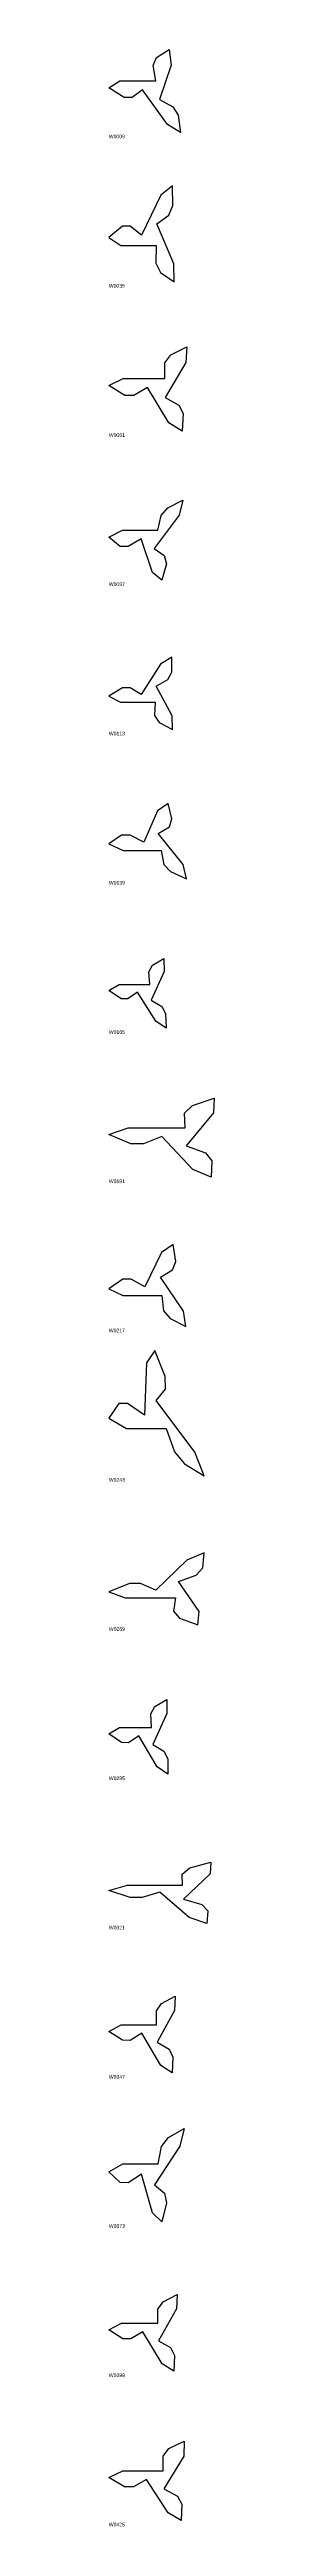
# Model space of a CAD drawing. Header units: millimetres. Extents: x 0 to 2703, y -1633 to 66.
# Drawn here: x 843 to 915, y -1633 to 57 of the extents above; entities that cross this region are included whole.
import ezdxf

# ---------------------------------------------------------------- set-up
doc = ezdxf.new("R2010")
doc.units = ezdxf.units.MM

msp = doc.modelspace()

# ---------------------------------------------------------------- linework, layer by layer
at = {"layer": 'RECOVERED_OUTLINES'}
for points in [[(850.9, 35.3), (875.3, 35.3), (873.5, 45.7), (875.9, 51.2), (884.4, 56.5), (885.8, 45.9), (877.8, 22.5), (886.8, 17.4), (890.5, 11.7), (892, 0), (883.3, 5.5), (866.3, 29.1), (859.3, 23.8), (853.9, 23.9), (843.4, 30.5)], [(851.5, -77.2), (875.5, -77.2), (875.3, -89.2), (878.5, -95.5), (887.7, -101.8), (887.5, -89.5), (876.1, -62.4), (884.1, -56.5), (886.8, -49.8), (886.6, -36.3), (878.8, -42.7), (865.7, -70), (858, -63.9), (852.7, -64), (843.4, -71.6)], [(853.1, -167.7), (881.4, -167.7), (881.5, -157.1), (885.5, -151.6), (896.5, -146.1), (895.8, -156.9), (881.6, -180.7), (890.9, -185.9), (893.9, -191.7), (893.2, -203.6), (884.2, -198), (869.6, -174), (860.4, -179.3), (854.2, -179.3), (843.4, -172.6)], [(852.7, -271.3), (876.7, -271.3), (878.9, -261.2), (883.4, -255.9), (893.8, -250.7), (891.2, -261), (874.2, -283.6), (881.1, -288.5), (882.5, -294.1), (879.5, -305.3), (873, -300), (865.4, -277.2), (856.5, -282.3), (851.2, -282.3), (843.4, -275.9)], [(851.3, -388.6), (874.9, -388.6), (874.5, -397.7), (877.7, -402.4), (886.6, -407.1), (886.5, -397.9), (875.6, -377.5), (883.6, -373.1), (886.3, -368.1), (886.2, -357.9), (878.5, -362.7), (865.3, -383.2), (857.8, -378.7), (852.7, -378.7), (843.4, -384.4)], [(853.1, -489.6), (878.9, -489.6), (880.7, -499.1), (885.3, -504), (896.2, -508.9), (893.9, -499.2), (876.9, -478), (884.6, -473.4), (886.3, -468.1), (883.8, -457.6), (876.5, -462.5), (867.1, -484), (857.8, -479.2), (852.1, -479.3), (843.4, -485.2)], [(850.3, -581.1), (871.2, -581.1), (870.5, -572.4), (873.1, -567.8), (880.8, -563.3), (881.1, -572.2), (872.2, -591.8), (879.4, -596.1), (882, -600.9), (882.4, -610.7), (875.3, -606.1), (862.9, -586.3), (856.4, -590.7), (851.8, -590.7), (843.4, -585.1)], [(856.6, -678.8), (895.2, -678.8), (894.9, -668.8), (900.2, -663.6), (915, -658.5), (914.6, -668.6), (896, -691), (909, -695.9), (913.3, -701.3), (912.9, -712.5), (900.4, -707.2), (879.4, -684.7), (866.9, -689.7), (858.4, -689.7), (843.4, -683.4)], [(853, -793.2), (879.5, -793.2), (880.6, -803.5), (885, -808.9), (895.8, -814.2), (894.1, -803.7), (878.4, -780.6), (886.7, -775.6), (888.9, -769.9), (887.1, -758.4), (879.2, -763.8), (867.9, -787.1), (858.6, -781.9), (852.8, -782), (843.4, -788.5)], [(855.3, -883.9), (882.3, -883.9), (888, -899.7), (894.8, -907.9), (908.2, -916), (901.9, -900), (875.6, -864.7), (881.8, -857), (881.6, -848.3), (874.7, -830.7), (869, -839), (867.7, -874.6), (856.1, -866.7), (850.2, -866.8), (843.4, -876.7)], [(854.5, -999.3), (888.7, -999.3), (887.3, -1008.4), (891.4, -1013.1), (903.9, -1017.8), (904.7, -1008.6), (890.8, -988.2), (902.8, -983.8), (907.3, -978.8), (908.1, -968.7), (896.5, -973.5), (875.4, -994), (864.9, -989.4), (857.4, -989.5), (843.4, -995.2)], [(850.6, -1087.7), (872.4, -1087.7), (871.9, -1078.3), (874.6, -1073.4), (882.8, -1068.5), (882.9, -1078.1), (873.3, -1099.3), (880.7, -1103.9), (883.4, -1109.1), (883.5, -1119.6), (876.3, -1114.6), (863.7, -1093.3), (856.8, -1098.1), (852.1, -1098), (843.4, -1092.1)], [(856.1, -1195.3), (893.4, -1195.3), (893.2, -1187.6), (898.4, -1183.5), (912.7, -1179.5), (912.2, -1187.4), (894.1, -1204.7), (906.6, -1208.5), (910.7, -1212.7), (910.1, -1221.4), (898.1, -1217.3), (878.1, -1199.9), (866, -1203.7), (857.8, -1203.7), (843.4, -1198.8)], [(851.7, -1290.5), (875.9, -1290.5), (875.8, -1280.9), (879.2, -1275.8), (888.5, -1270.8), (888.1, -1280.7), (876.2, -1302.3), (884.3, -1307), (886.9, -1312.4), (886.5, -1323.2), (878.8, -1318.1), (865.9, -1296.2), (858, -1301.1), (852.7, -1301), (843.4, -1294.9)], [(852.8, -1385.2), (877, -1385.2), (879.3, -1373.4), (883.9, -1367.3), (894.5, -1361.2), (891.7, -1373.2), (874.4, -1399.6), (881.3, -1405.3), (882.6, -1411.8), (879.5, -1424.9), (873, -1418.7), (865.5, -1392.2), (856.5, -1398.1), (851.2, -1398), (843.4, -1390.6)], [(851.9, -1494), (876.8, -1494), (876.8, -1484.4), (880.3, -1479.3), (889.9, -1474.3), (889.4, -1484.2), (877.1, -1505.9), (885.4, -1510.6), (888.1, -1515.9), (887.6, -1526.7), (879.7, -1521.6), (866.5, -1499.8), (858.4, -1504.6), (853, -1504.6), (843.4, -1498.5)], [(852.8, -1594.7), (880.4, -1594.7), (880.3, -1584.6), (884.1, -1579.4), (894.7, -1574.3), (894.3, -1584.5), (880.8, -1606.9), (890, -1611.8), (893.1, -1617.3), (892.6, -1628.5), (883.8, -1623.2), (869, -1600.6), (860.1, -1605.6), (854, -1605.6), (843.4, -1599.2)]]:
    msp.add_lwpolyline(points, close=True, dxfattribs=at)

# ---------------------------------------------------------------- texts
at = {"layer": 'NEW_CATALOGUE_LABELS'}
for s, p in [('W0009', (843.4, -4)), ('W0035', (843.4, -105.8)), ('W0061', (843.4, -207.6)), ('W0087', (843.4, -309.3)), ('W0113', (843.4, -411.1)), ('W0139', (843.4, -512.9)), ('W0165', (843.4, -614.7)), ('W0191', (843.4, -716.5)), ('W0217', (843.4, -818.2)), ('W0243', (843.4, -920)), ('W0269', (843.4, -1021.8)), ('W0295', (843.4, -1123.6)), ('W0321', (843.4, -1225.4)), ('W0347', (843.4, -1327.2)), ('W0373', (843.4, -1428.9)), ('W0399', (843.4, -1530.7)), ('W0425', (843.4, -1632.5))]:
    msp.add_text(s, height=2.5, dxfattribs=at).set_placement(p)

doc.saveas('drawing.dxf')
